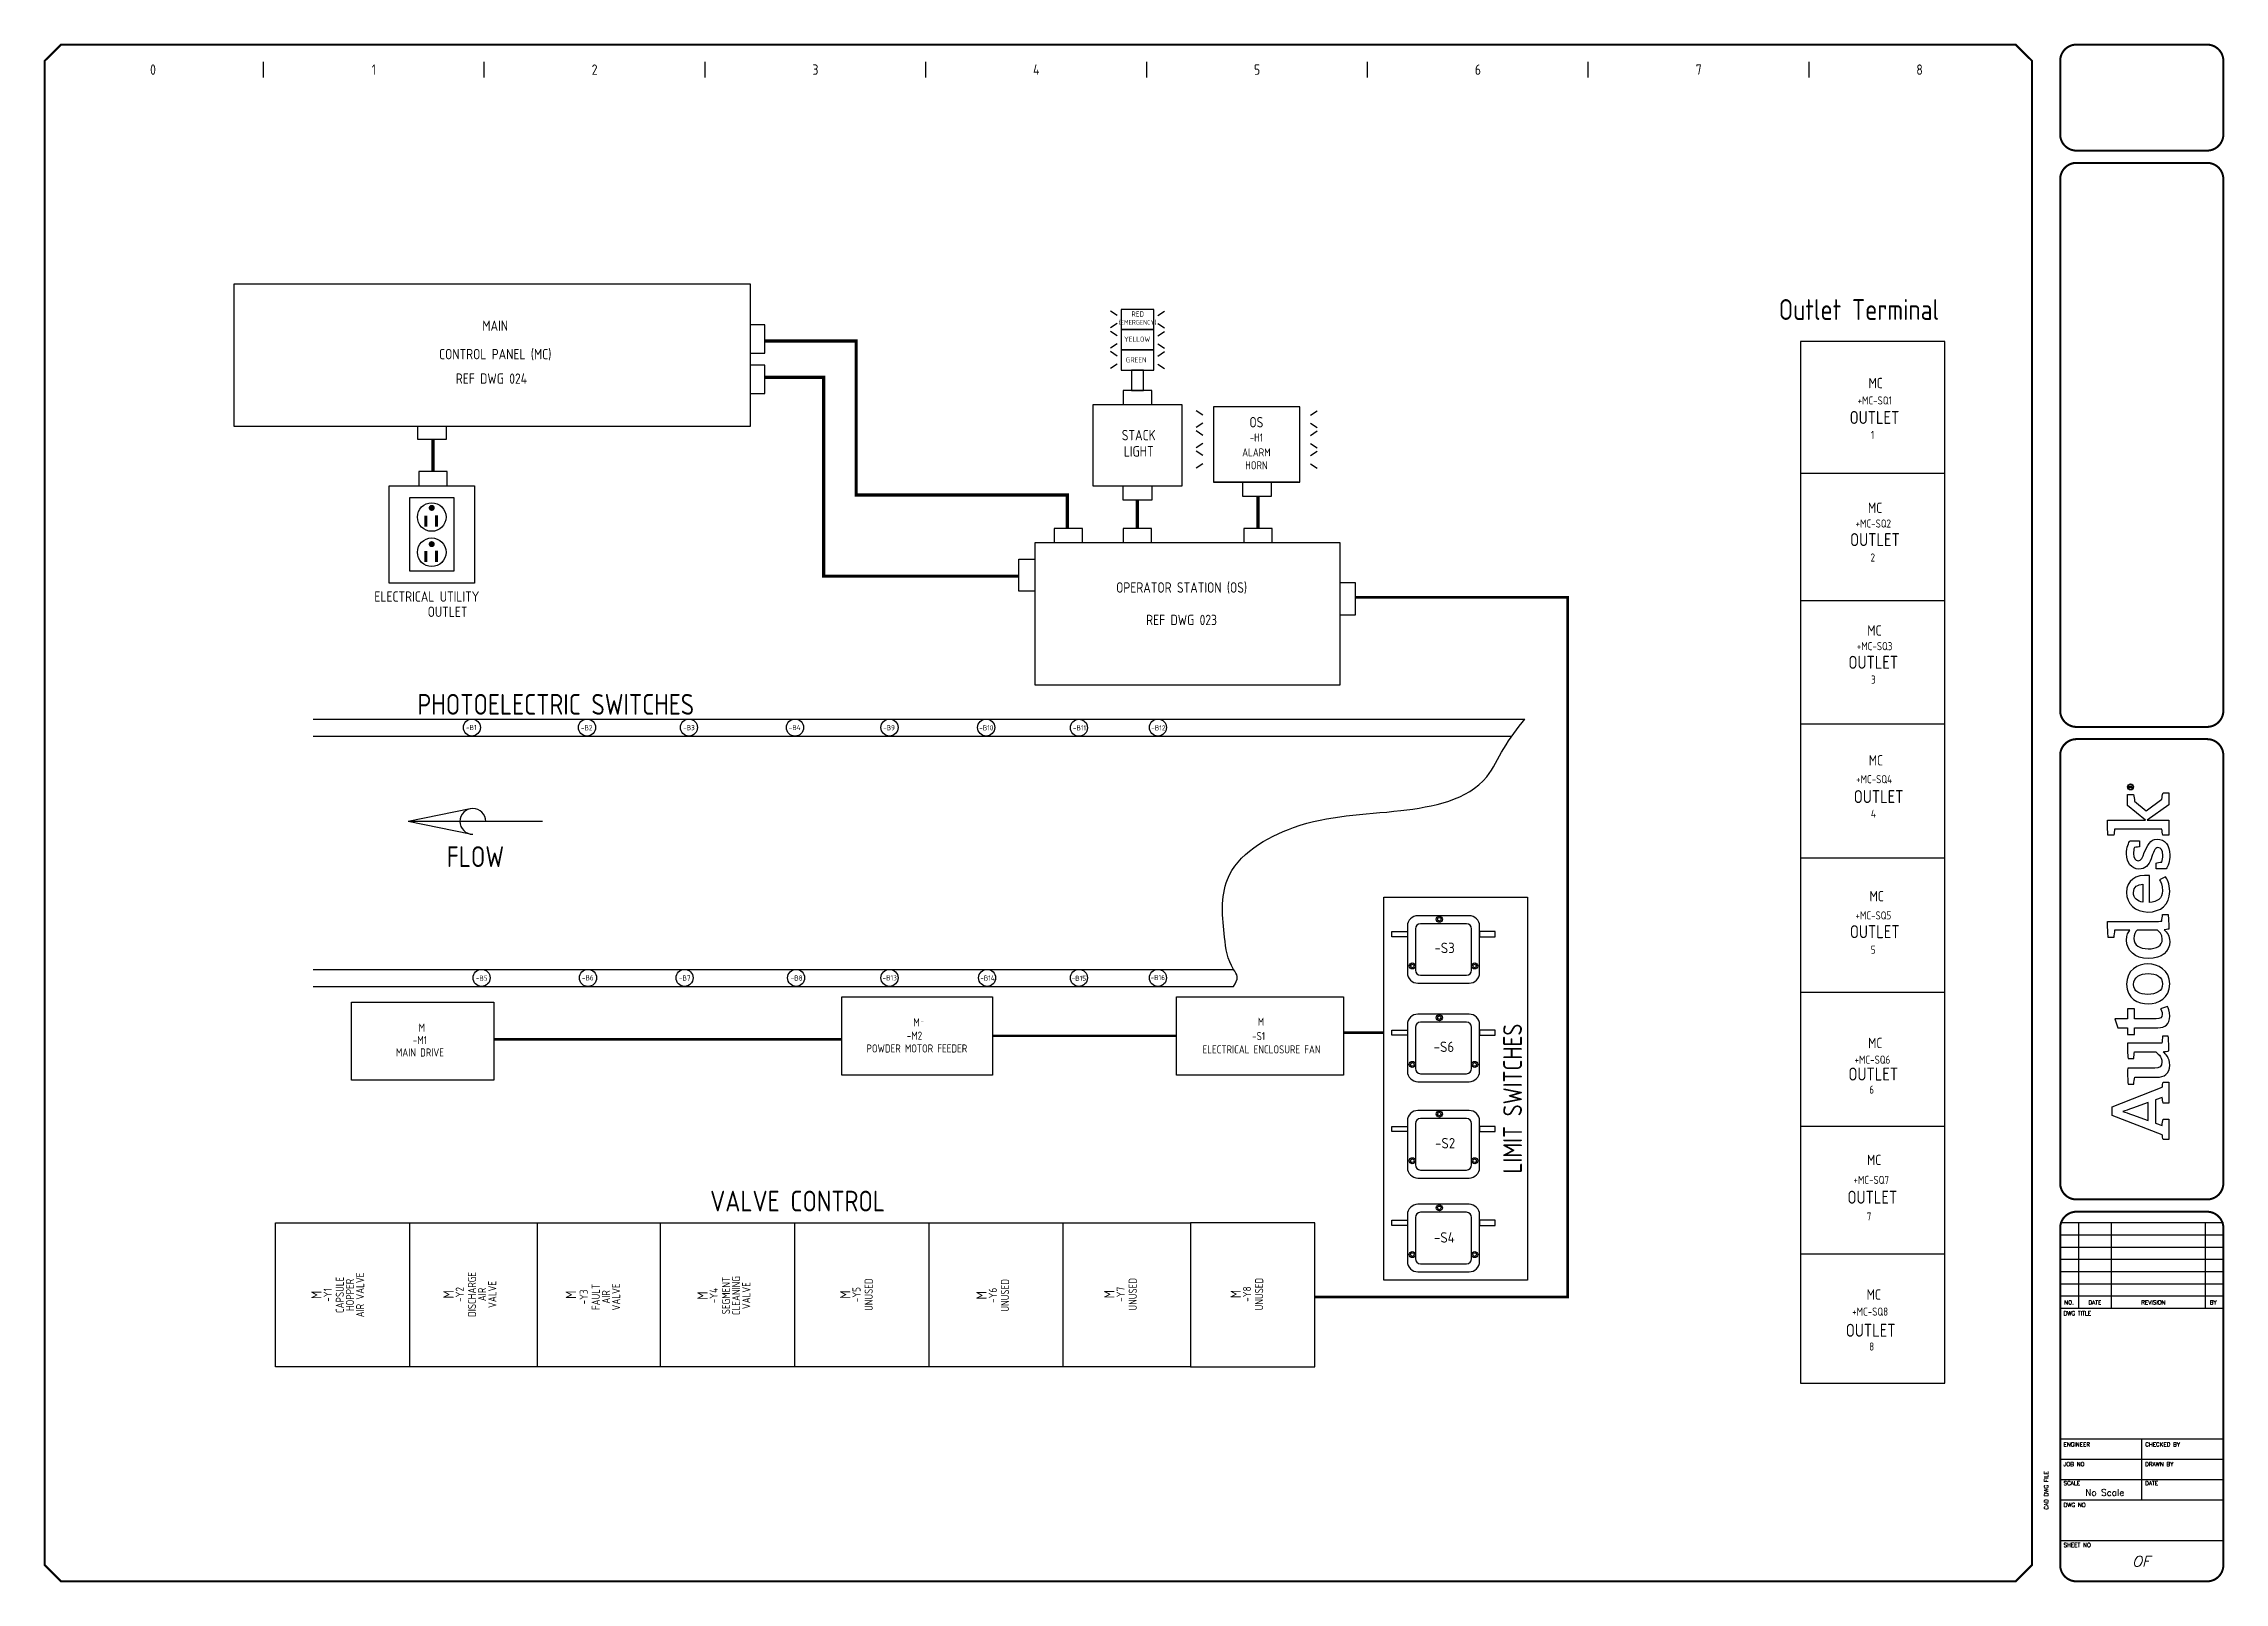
# Model space of a CAD drawing. Header units: millimetres. Extents: x 0 to 840, y 0 to 593.
import ezdxf
from ezdxf.enums import TextEntityAlignment as Align

# ---------------------------------------------------------------- set-up
doc = ezdxf.new("R2010")
doc.units = ezdxf.units.MM
doc.header["$LTSCALE"] = 10
doc.header["$MEASUREMENT"] = 0
for name, color, linetype in [('LAYER_1', 160, 'Continuous'), ('MISC', 7, 'Continuous'), ('PCAT', 9, 'Continuous'), ('PDESC', 142, 'Continuous'), ('PLOC', 8, 'Continuous'), ('PMFG', 9, 'Continuous'), ('PSYMS', 7, 'Continuous'), ('PTAG', 150, 'Continuous'), ('REFDWG', 6, 'Continuous'), ('SYMS', 7, 'Continuous'), ('TITLE', 7, 'Continuous')]:
    doc.layers.add(name, color=color, linetype=linetype)
doc.styles.add('ITALIC', font='ITALIC')
doc.styles.add('LEGACY', font='romans.shx')
doc.styles.add('SIMPLEX', font='simplex')
doc.styles.add('WD_IEC', font='isocp2.shx', dxfattribs={"width": 0.9, "height": 4})

msp = doc.modelspace()

# ---------------------------------------------------------------- texts
at = {"style": 'WD_IEC', "width": 0.9}
for s, p in [('Outlet Terminal', (668.29, 486.61)), ('VALVE CONTROL', (256.96, 143.25))]:
    msp.add_text(s, height=8, dxfattribs=at).set_placement(p)
for s, p in [('MAIN', (174.22, 484.39)), ('CONTROL PANEL (MC)', (174.22, 473.45)), ('OPERATOR STATION (OS)', (438.43, 383.57))]:
    msp.add_text(s, height=4, dxfattribs=at).set_placement(p, align=Align.MIDDLE)
for s, p in [('STACK', (421.92, 442.24)), ('LIGHT', (421.92, 435.99))]:
    msp.add_text(s, height=4, dxfattribs=at).set_placement(p, align=Align.MIDDLE_CENTER)
msp.add_text('FLOW', height=8, dxfattribs=at).set_placement((155.57, 279.9), align=Align.MIDDLE_LEFT)
at = {"layer": 'PSYMS', "style": 'WD_IEC', "width": 0.9}
msp.add_text('PHOTOELECTRIC SWITCHES', height=8, dxfattribs=at).set_placement((144.27, 334.56))
msp.add_text('LIMIT SWITCHES', height=7.2319, rotation=90, dxfattribs=at).set_placement((569.45, 157.87))

# ---------------------------------------------------------------- blocks, each defined once
blk = doc.blocks.new('wd_ptag')
at = {"style": 'WD_IEC', "width": 0.9, "flags": 1}
blk.add_attdef('P_ITEM', text='', height=0.125, dxfattribs=at).set_placement((0, 0.469), align=Align.CENTER)
at = {"style": 'WD_IEC'}
for tag, width, p in [('INST', 0.8, (0, 0.312)), ('P_TAG1', 0.9, (0, 0)), ('LOC', 0.8, (0, 0.156)), ('DESC2', 0.9, (0, -0.344)), ('DESC1', 0.9, (0, -0.188)), ('DESC3', 0.9, (0, -0.5)), ('MFG', 0.9, (0, -0.656)), ('CAT', 0.9, (0, -0.812))]:
    blk.add_attdef(tag, text='', height=0.125, dxfattribs=dict(at, width=width)).set_placement(p, align=Align.CENTER)
at = {"linetype": 'Continuous', "style": 'WD_IEC'}
for tag, flags, p in [('RATING10', 9, (0.344, -0.312)), ('RATING12', 9, (0.344, -0.327)), ('RATING11', 9, (0.344, -0.343)), ('RATING2', 9, (0.344, -0.187)), ('RATING4', 9, (0.344, -0.202)), ('RATING3', 9, (0.344, -0.218)), ('RATING8', 9, (0.344, -0.234)), ('RATING7', 9, (0.344, -0.249)), ('RATING6', 9, (0.344, -0.265)), ('RATING5', 9, (0.344, -0.281)), ('RATING9', 9, (0.344, -0.296)), ('RATING1', 9, (0.344, -0.171)), ('WDBLKNAM', 1, (0.359, -0.369)), ('ASSYCODE', 9, (0.016, -0.859))]:
    blk.add_attdef(tag, text='', height=0.01, dxfattribs=dict(at, flags=flags)).set_placement(p, align=Align.CENTER)
blk = doc.blocks.new('MMREFDWG')
at = {"style": 'LEGACY', "width": 0.9, "flags": 8}
blk.add_attdef('REF_DWG', (0, 0), '', height=0.1, dxfattribs=at)
blk = doc.blocks.new('PNL275B')
at = {"layer": 'PSYMS'}
blk.add_circle((0, -3.28), 3.28, dxfattribs=at)
at = {"style": 'WD_IEC', "width": 0.9, "flags": 8}
blk.add_attdef('P_TAG1', text='', height=0.125, dxfattribs=at).set_placement((0, 0), align=Align.MIDDLE_CENTER)
for tag, p in [('RATING2', (0, -0.44)), ('RATING1', (0, -0.28))]:
    blk.add_attdef(tag, text='', height=0.125, dxfattribs=at).set_placement(p, align=Align.CENTER)
blk = doc.blocks.new('PNL276B')
at = {"layer": 'PSYMS'}
blk.add_circle((0, -3.28), 3.28, dxfattribs=at)
at = {"style": 'WD_IEC', "width": 0.9, "flags": 8}
blk.add_attdef('P_TAG1', text='', height=0.125, dxfattribs=at).set_placement((0, 0), align=Align.MIDDLE_CENTER)
for tag, p in [('RATING2', (0, -0.44)), ('RATING1', (0, -0.28))]:
    blk.add_attdef(tag, text='', height=0.125, dxfattribs=at).set_placement(p, align=Align.CENTER)
blk = doc.blocks.new('PNL277B')
at = {"layer": 'PSYMS'}
blk.add_circle((-0.34, -3.28), 3.3, dxfattribs=at)
at = {"style": 'WD_IEC', "width": 0.9, "flags": 8}
blk.add_attdef('P_TAG1', text='', height=0.125, dxfattribs=at).set_placement((0, 0), align=Align.MIDDLE_CENTER)
for tag, p in [('RATING2', (0, -0.44)), ('RATING1', (0, -0.28))]:
    blk.add_attdef(tag, text='', height=0.125, dxfattribs=at).set_placement(p, align=Align.CENTER)
blk = doc.blocks.new('PNL278B')
at = {"layer": 'PSYMS'}
blk.add_circle((0.2, -3.28), 3.29, dxfattribs=at)
at = {"style": 'WD_IEC', "width": 0.9, "flags": 8}
blk.add_attdef('P_TAG1', text='', height=0.125, dxfattribs=at).set_placement((0, 0), align=Align.MIDDLE_CENTER)
for tag, p in [('RATING2', (0, -0.44)), ('RATING1', (0, -0.28))]:
    blk.add_attdef(tag, text='', height=0.125, dxfattribs=at).set_placement(p, align=Align.CENTER)
blk = doc.blocks.new('PNL279B')
at = {"layer": 'PSYMS'}
blk.add_circle((0.37, -3.28), 3.3, dxfattribs=at)
at = {"style": 'WD_IEC', "width": 0.9, "flags": 8}
blk.add_attdef('P_TAG1', text='', height=0.125, dxfattribs=at).set_placement((0, 0), align=Align.MIDDLE_CENTER)
for tag, p in [('RATING2', (0, -0.44)), ('RATING1', (0, -0.28))]:
    blk.add_attdef(tag, text='', height=0.125, dxfattribs=at).set_placement(p, align=Align.CENTER)
blk = doc.blocks.new('PNL27BB')
at = {"layer": 'PSYMS'}
blk.add_circle((0.15, -3.28), 3.28, dxfattribs=at)
at = {"style": 'WD_IEC', "width": 0.9, "flags": 8}
blk.add_attdef('P_TAG1', text='', height=0.125, dxfattribs=at).set_placement((0, 0), align=Align.MIDDLE_CENTER)
for tag, p in [('RATING2', (0, -0.44)), ('RATING1', (0, -0.28))]:
    blk.add_attdef(tag, text='', height=0.125, dxfattribs=at).set_placement(p, align=Align.CENTER)
blk = doc.blocks.new('CR115E7')
for p, q in [((5.47, 4.84), (0.53, 4.84)), ((-0.47, 3.84), (-0.47, -0.66)), ((0.3, 3.57), (0.3, -0.39)), ((5.2, 4.07), (0.8, 4.07)), ((5.7, -0.39), (5.7, 3.57)), ((6.47, -0.66), (6.47, 3.84)), ((0.53, -1.66), (5.47, -1.66)), ((0.8, -0.89), (5.2, -0.89))]:
    blk.add_line(p, q)
for points in [[(-0.47, 2.81), (-1.97, 2.81), (-1.97, 3.31), (-0.47, 3.31)], [(6.47, 2.81), (7.97, 2.81), (7.97, 3.31), (6.47, 3.31)]]:
    blk.add_lwpolyline(points, close=True)
for centre, radius in [((2.6, 4.5), 0.29), ((2.6, 4.5), 0.176), ((0, 0), 0.29), ((0, 0), 0.176), ((6, 0), 0.29), ((6, 0), 0.176)]:
    blk.add_circle(centre, radius)
for centre, radius, start, end in [((0.53, 3.84), 1, 90, 180), ((5.47, 3.84), 1, 0, 90), ((0.8, 3.57), 0.5, 90, 180), ((5.2, 3.57), 0.5, 0, 90), ((0.53, -0.66), 1, 180, 270), ((0.8, -0.39), 0.5, 180, 270), ((5.2, -0.39), 0.5, 270, 0), ((5.47, -0.66), 1, 270, 0)]:
    blk.add_arc(centre, radius, start, end)
blk = doc.blocks.new('PNL3329')
at = {"layer": 'PSYMS'}
blk.add_circle((0.08, -3.28), 3.28, dxfattribs=at)
at = {"style": 'WD_IEC', "width": 0.9, "flags": 8}
blk.add_attdef('P_TAG1', text='', height=0.125, dxfattribs=at).set_placement((0, 0), align=Align.MIDDLE_CENTER)
for tag, p in [('RATING2', (0, -0.44)), ('RATING1', (0, -0.28))]:
    blk.add_attdef(tag, text='', height=0.125, dxfattribs=at).set_placement(p, align=Align.CENTER)
blk = doc.blocks.new('PNL3339')
at = {"layer": 'PSYMS'}
blk.add_circle((-0.29, -3.28), 3.29, dxfattribs=at)
at = {"style": 'WD_IEC', "width": 0.9, "flags": 8}
blk.add_attdef('P_TAG1', text='', height=0.125, dxfattribs=at).set_placement((0, 0), align=Align.MIDDLE_CENTER)
for tag, p in [('RATING2', (0, -0.44)), ('RATING1', (0, -0.28))]:
    blk.add_attdef(tag, text='', height=0.125, dxfattribs=at).set_placement(p, align=Align.CENTER)
blk = doc.blocks.new('AI9-BLK2')
at = {"layer": 'LAYER_1', "color": 7}
blk.add_circle((0, 0), 2.03, dxfattribs=at)
blk.add_open_spline([(1.7, 0), (1.7, -1), (1, -1.8), (0, -1.8), (-1, -1.8), (-1.7, -1), (-1.7, 0), (-1.7, 1), (-1, 1.8), (0, 1.8), (1, 1.8), (1.7, 1), (1.7, 0)], degree=3, knots=[0, 0, 0, 0, 1, 1, 1, 2, 2, 2, 3, 3, 3, 4, 4, 4, 4], dxfattribs=at)
blk = doc.blocks.new('AI9-BLK1')
at = {"layer": 'LAYER_1', "color": 7}
for points, knots in [([(0.7, -1.1), (0.7, -1.1), (0.2, -0.4), (0.2, -0.4), (0.1, -0.2), (0, -0.2), (-0.1, -0.1), (0.3, 0), (0.5, 0.2), (0.5, 0.5), (0.5, 0.8), (0.3, 1.1), (-0.2, 1.1), (-0.2, 1.1), (-0.8, 1.1), (-0.8, 1.1), (-0.8, 1.1), (-0.8, -1.1), (-0.8, -1.1), (-0.8, -1.1), (-0.5, -1.1), (-0.5, -1.1), (-0.5, -1.1), (-0.5, -0.1), (-0.5, -0.1), (-0.4, -0.1), (-0.3, -0.2), (-0.2, -0.3), (-0.2, -0.3), (0.3, -1.1), (0.3, -1.1), (0.3, -1.1), (0.7, -1.1), (0.7, -1.1)], [0, 0, 0, 0, 1, 1, 1, 2, 2, 2, 3, 3, 3, 4, 4, 4, 5, 5, 5, 6, 6, 6, 7, 7, 7, 8, 8, 8, 9, 9, 9, 10, 10, 10, 11, 11, 11, 11]), ([(0.2, 0.5), (0.2, 0.2), (-0.1, 0.1), (-0.3, 0.1), (-0.3, 0.1), (-0.5, 0.1), (-0.5, 0.1), (-0.5, 0.1), (-0.5, 0.8), (-0.5, 0.8), (-0.5, 0.8), (-0.2, 0.8), (-0.2, 0.8), (0.1, 0.8), (0.2, 0.7), (0.2, 0.5)], [0, 0, 0, 0, 1, 1, 1, 2, 2, 2, 3, 3, 3, 4, 4, 4, 5, 5, 5, 5])]:
    blk.add_open_spline(points, degree=3, knots=knots, dxfattribs=at)
blk = doc.blocks.new('LOGO')
for points, knots in [([(35.2, 4.3), (35.2, 4.3), (22.1, 38.1), (22.1, 38.1), (22.1, 38.1), (16.1, 38.1), (16.1, 38.1), (16.1, 38.1), (3.2, 4.3), (3.2, 4.3), (2.2, 4.2), (0.9, 4), (0, 3.7), (0, 3.7), (0, 0), (0, 0), (0, 0), (13.7, 0), (13.7, 0), (13.7, 0), (13.7, 3.7), (13.7, 3.7), (12.4, 4), (10.9, 4.3), (9.5, 4.4), (9.5, 4.4), (11.1, 8.8), (11.1, 8.8), (11.1, 8.8), (26.8, 8.8), (26.8, 8.8), (26.8, 8.8), (28.4, 4.3), (28.4, 4.3), (27, 4.2), (25.8, 4), (24.5, 3.7), (24.5, 3.7), (24.5, 0), (24.5, 0), (24.5, 0), (38.7, 0), (38.7, 0), (38.7, 0), (38.7, 3.7), (38.7, 3.7), (37.9, 3.9), (36, 4.3), (35.2, 4.3)], [0, 0, 0, 0, 1, 1, 1, 2, 2, 2, 3, 3, 3, 4, 4, 4, 5, 5, 5, 6, 6, 6, 7, 7, 7, 8, 8, 8, 9, 9, 9, 10, 10, 10, 11, 11, 11, 12, 12, 12, 13, 13, 13, 14, 14, 14, 15, 15, 15, 16, 16, 16, 16]), ([(12.8, 13.8), (12.8, 13.8), (16.6, 24.3), (16.6, 24.3), (17.8, 27.5), (18.2, 28.8), (18.8, 30.9), (18.8, 30.9), (18.9, 30.9), (18.9, 30.9), (19.6, 28.9), (20, 27.5), (21.1, 24.3), (21.1, 24.3), (24.9, 13.8), (24.9, 13.8), (24.9, 13.8), (12.8, 13.8), (12.8, 13.8)], [0, 0, 0, 0, 1, 1, 1, 2, 2, 2, 3, 3, 3, 4, 4, 4, 5, 5, 5, 6, 6, 6, 6]), ([(70.8, 23.1), (70.8, 23.1), (70.8, 27.7), (70.8, 27.7), (70.8, 27.7), (75.3, 27.7), (75.3, 27.7), (75.3, 27.7), (75.3, 34.3), (75.3, 34.3), (75.3, 34.3), (81.3, 36.2), (81.3, 36.2), (81.3, 36.2), (81.3, 27.7), (81.3, 27.7), (81.3, 27.7), (88, 27.7), (88, 27.7), (88, 27.7), (88, 23.1), (88, 23.1), (88, 23.1), (81.3, 23.1), (81.3, 23.1), (81.3, 23.1), (81.3, 8.4), (81.3, 8.4), (81.3, 5.6), (82.1, 4.3), (84.3, 4.3), (86, 4.3), (87.5, 5.1), (88, 5.5), (88, 5.5), (89.7, 0.9), (89.7, 0.9), (88.7, 0.3), (86.5, -0.7), (83.2, -0.7), (77.6, -0.7), (75.3, 2.4), (75.3, 7.4), (75.3, 7.4), (75.3, 23.1), (75.3, 23.1), (75.3, 23.1), (70.8, 23.1), (70.8, 23.1)], [0, 0, 0, 0, 1, 1, 1, 2, 2, 2, 3, 3, 3, 4, 4, 4, 5, 5, 5, 6, 6, 6, 7, 7, 7, 8, 8, 8, 9, 9, 9, 10, 10, 10, 11, 11, 11, 12, 12, 12, 13, 13, 13, 14, 14, 14, 15, 15, 15, 16, 16, 16, 16]), ([(147.1, 4.7), (147.1, 5.4), (147, 6.1), (147, 6.9), (147, 6.9), (147, 41.1), (147, 41.1), (143.4, 41.2), (139.3, 41), (136.1, 40.7), (136.1, 40.7), (136.1, 37), (136.1, 37), (137.7, 36.8), (139.6, 36.6), (141, 36.4), (141, 36.4), (141, 36.4), (141, 36.4), (141, 36.4), (141, 26.2), (141, 26.2), (140, 27.1), (138, 28.4), (134.3, 28.4), (127.3, 28.4), (122, 22.6), (122, 13.8), (122, 4.5), (126.6, -0.7), (133.4, -0.7), (137.1, -0.7), (139.6, 1.1), (141.3, 3.1), (141.3, 2.1), (141.6, 0.6), (141.8, 0), (145.2, -0.2), (148.7, 0.1), (151.7, 0.4), (151.7, 0.4), (151.7, 4.1), (151.7, 4.1), (150.2, 4.2), (148.4, 4.5), (147.1, 4.7)], [0, 0, 0, 0, 1, 1, 1, 2, 2, 2, 3, 3, 3, 4, 4, 4, 5, 5, 5, 6, 6, 6, 7, 7, 7, 8, 8, 8, 9, 9, 9, 10, 10, 10, 11, 11, 11, 12, 12, 12, 13, 13, 13, 14, 14, 14, 15, 15, 15, 15]), ([(229.4, 4.6), (229.4, 4.6), (221.5, 15.2), (221.5, 15.2), (221.5, 15.2), (228, 23), (228, 23), (229.4, 23.1), (231.3, 23.3), (232.4, 23.6), (232.4, 23.6), (232.4, 27.7), (232.4, 27.7), (232.4, 27.7), (225, 27.7), (225, 27.7), (225, 27.7), (215.2, 15.6), (215.2, 15.6), (215.2, 15.6), (215.2, 41.2), (215.2, 41.2), (211.8, 41.3), (208.2, 41.2), (205.1, 40.9), (205.1, 40.9), (205.1, 36.9), (205.1, 36.9), (206.5, 36.8), (208, 36.6), (209.1, 36.5), (209.1, 36.5), (209.1, 4.5), (209.1, 4.5), (207.8, 4.4), (206.3, 4.2), (205.1, 4), (205.1, 4), (205.1, 0), (205.1, 0), (205.1, 0), (215.2, 0), (215.2, 0), (215.2, 0), (215.2, 14.5), (215.2, 14.5), (215.2, 14.5), (225.6, 0), (225.6, 0), (225.6, 0), (233.7, 0), (233.7, 0), (233.7, 0), (233.7, 3.8), (233.7, 3.8), (232.2, 4.2), (230.6, 4.4), (229.4, 4.6)], [0, 0, 0, 0, 1, 1, 1, 2, 2, 2, 3, 3, 3, 4, 4, 4, 5, 5, 5, 6, 6, 6, 7, 7, 7, 8, 8, 8, 9, 9, 9, 10, 10, 10, 11, 11, 11, 12, 12, 12, 13, 13, 13, 14, 14, 14, 15, 15, 15, 16, 16, 16, 17, 17, 17, 18, 18, 18, 19, 19, 19, 19]), ([(59.7, -0.1), (59.5, 0.6), (59.2, 2.6), (59.1, 3.8), (57.8, 2), (54.9, -0.7), (50.2, -0.7), (44.2, -0.7), (42, 3.1), (42, 8.1), (42, 8.1), (42, 22.9), (42, 22.9), (40.6, 23.2), (38.8, 23.4), (37.3, 23.5), (37.3, 23.5), (37.3, 27.3), (37.3, 27.3), (40.3, 27.6), (44.4, 27.8), (48, 27.6), (48, 27.6), (48, 9.3), (48, 9.3), (48, 6.2), (49.1, 4.5), (52.3, 4.5), (55.8, 4.5), (58.4, 7.9), (59, 8.6), (59, 8.6), (59, 23), (59, 23), (57.8, 23.2), (56, 23.4), (54.6, 23.5), (54.6, 23.5), (54.6, 27.3), (54.6, 27.3), (57.6, 27.7), (61.5, 27.8), (65, 27.7), (65, 27.7), (65, 4.6), (65, 4.6), (66.3, 4.4), (68.1, 4.2), (69.6, 4.1), (69.6, 4.1), (69.6, 0.3), (69.6, 0.3), (66.7, 0), (63, -0.2), (59.7, -0.1)], [0, 0, 0, 0, 1, 1, 1, 2, 2, 2, 3, 3, 3, 4, 4, 4, 5, 5, 5, 6, 6, 6, 7, 7, 7, 8, 8, 8, 9, 9, 9, 10, 10, 10, 11, 11, 11, 12, 12, 12, 13, 13, 13, 14, 14, 14, 15, 15, 15, 16, 16, 16, 17, 17, 17, 18, 18, 18, 18]), ([(104.8, -0.7), (95.2, -0.7), (91.4, 7), (91.4, 13.8), (91.4, 20.6), (95.1, 28.4), (104.6, 28.4), (114.1, 28.4), (118.3, 20.8), (118.3, 14), (118.3, 7.2), (114.2, -0.7), (104.8, -0.7)], [0, 0, 0, 0, 1, 1, 1, 2, 2, 2, 3, 3, 3, 4, 4, 4, 4]), ([(104.5, 23.6), (99.6, 23.6), (97.8, 19.5), (97.8, 14), (97.8, 8.5), (99.9, 4.1), (104.8, 4.1), (109.8, 4.1), (111.8, 8.2), (111.8, 13.8), (111.8, 19.3), (109.5, 23.6), (104.5, 23.6)], [0, 0, 0, 0, 1, 1, 1, 2, 2, 2, 3, 3, 3, 4, 4, 4, 4]), ([(141, 7.6), (140.3, 6.7), (138.2, 4.3), (135, 4.3), (130.5, 4.3), (128.5, 8.1), (128.5, 13.8), (128.5, 19.6), (130.9, 23.5), (135.4, 23.5), (138.3, 23.5), (139.9, 22.3), (141, 21.3), (141, 21.3), (141, 7.6), (141, 7.6)], [0, 0, 0, 0, 1, 1, 1, 2, 2, 2, 3, 3, 3, 4, 4, 4, 5, 5, 5, 5]), ([(167.6, 4.1), (171.4, 4.1), (173.8, 5.5), (175, 6.2), (175, 6.2), (177.1, 2.1), (177.1, 2.1), (175.5, 1.1), (172.6, -0.7), (167.2, -0.7), (158.2, -0.7), (153.3, 5.5), (153.3, 14), (153.3, 22.5), (158.9, 28.4), (166.4, 28.4), (174.6, 28.4), (178.7, 22.5), (177.9, 12.9), (177.9, 12.9), (159.8, 12.9), (159.8, 12.9), (160, 7.9), (162.3, 4.1), (167.6, 4.1)], [0, 0, 0, 0, 1, 1, 1, 2, 2, 2, 3, 3, 3, 4, 4, 4, 5, 5, 5, 6, 6, 6, 7, 7, 7, 8, 8, 8, 8]), ([(172, 17.3), (171.9, 20.8), (170.4, 23.7), (166.3, 23.7), (162.6, 23.7), (160.6, 21.2), (159.9, 17.3), (159.9, 17.3), (172, 17.3), (172, 17.3)], [0, 0, 0, 0, 1, 1, 1, 2, 2, 2, 3, 3, 3, 3]), ([(193.3, 16.4), (190.2, 17.6), (187.8, 18.3), (187.8, 20.5), (187.8, 22.6), (189.9, 23.7), (192.6, 23.7), (194.1, 23.7), (195.6, 23.5), (196.8, 23.1), (196.9, 21.9), (197.1, 20.1), (197.3, 19.6), (197.3, 19.6), (201.3, 19.6), (201.3, 19.6), (201.3, 19.6), (201.3, 26.1), (201.3, 26.1), (200.2, 26.8), (197.1, 28.4), (192.4, 28.4), (186.5, 28.4), (182.2, 25), (182.2, 20.1), (182.2, 15.7), (184.9, 13.4), (189.1, 11.9), (193.4, 10.4), (196.7, 9.3), (196.7, 7.2), (196.7, 5.1), (195, 3.9), (191.4, 3.9), (189.9, 3.9), (188.1, 4.1), (187, 4.6), (186.9, 5.9), (186.6, 7.8), (186.3, 8.4), (186.3, 8.4), (182.3, 8.4), (182.3, 8.4), (182.3, 8.4), (182.3, 1.6), (182.3, 1.6), (182.3, 1.6), (182.3, 1.6), (182.3, 1.6), (184.1, 0.5), (187.5, -0.8), (191.8, -0.8), (198.3, -0.8), (202.4, 2.6), (202.4, 7.8), (202.4, 12.5), (197.8, 14.6), (193.3, 16.4)], [0, 0, 0, 0, 1, 1, 1, 2, 2, 2, 3, 3, 3, 4, 4, 4, 5, 5, 5, 6, 6, 6, 7, 7, 7, 8, 8, 8, 9, 9, 9, 10, 10, 10, 11, 11, 11, 12, 12, 12, 13, 13, 13, 14, 14, 14, 15, 15, 15, 16, 16, 16, 17, 17, 17, 18, 18, 18, 19, 19, 19, 19])]:
    blk.add_open_spline(points, degree=3, knots=knots)
for name, p in [('AI9-BLK2', (237.6, 25.7)), ('AI9-BLK1', (237.8, 25.7))]:
    blk.add_blockref(name, p)
blk = doc.blocks.new('acade_title')
at = {"layer": 'SYMS'}
for p, q in [((85, 580), (85, 586)), ((170, 580), (170, 586)), ((255, 580), (255, 586)), ((340, 580), (340, 586)), ((425, 580), (425, 586)), ((510, 580), (510, 586)), ((595, 580), (595, 586)), ((680, 580), (680, 586))]:
    blk.add_line(p, q, dxfattribs=at)
at = {"layer": 'TITLE'}
for p, q in [((765.79, 586.36), (765.79, 551.29)), ((776.63, 138.97), (839.44, 138.97)), ((783.7, 138.97), (783.7, 106)), ((796.26, 138.97), (796.26, 106)), ((832.38, 138.97), (832.38, 106)), ((776.63, 134.26), (839.44, 134.26)), ((776.63, 129.55), (839.44, 129.55)), ((776.63, 124.84), (839.44, 124.84)), ((776.63, 120.13), (839.44, 120.13)), ((776.63, 115.42), (839.44, 115.42)), ((776.63, 110.71), (839.44, 110.71)), ((776.63, 106), (839.44, 106)), ((765.79, 7.07), (765.79, 55.62)), ((776.63, 55.75), (839.44, 55.75)), ((808.04, 32.19), (808.04, 55.75)), ((776.63, 47.89), (839.44, 47.89)), ((776.63, 40.04), (839.44, 40.04)), ((776.63, 32.19), (839.44, 32.19)), ((776.63, 16.49), (839.44, 16.49))]:
    blk.add_line(p, q, dxfattribs=at)
at = {"layer": 'TITLE', "const_width": 0.784}
blk.add_lwpolyline([(765.79, 7.07), (765.79, 586.36), (759.5, 592.64), (7.07, 592.64), (0.79, 586.36), (0.79, 7.07), (7.07, 0.79), (759.5, 0.79)], close=True, dxfattribs=at)
for points in [[(782.91, 592.64, 0.414214), (776.63, 586.36, 0.414214)], [(839.44, 586.36, 0.414214), (833.16, 592.64, 0.414214)], [(776.63, 558.09, 0.414214), (782.91, 551.81, 0.414214)], [(833.16, 551.81, 0.414214), (839.44, 558.09, 0.414214)], [(782.91, 547.1, 0.414214), (776.63, 540.82, 0.414214)], [(839.44, 540.82, 0.414214), (833.16, 547.1, 0.414214)], [(776.63, 336.15, 0.414214), (782.91, 329.87, 0.414214)], [(833.16, 329.87, 0.414214), (839.44, 336.15, 0.414214)], [(782.91, 325.16, 0.414214), (776.63, 318.88, 0.414214)], [(839.44, 318.88, 0.414214), (833.16, 325.16, 0.414214)], [(776.63, 154.15, 0.414214), (782.91, 147.87, 0.414214)], [(833.16, 147.87, 0.414214), (839.44, 154.15, 0.414214)], [(782.91, 143.16, 0.414214), (776.63, 136.88, 0.414214)], [(839.44, 136.88, 0.414214), (833.16, 143.16, 0.414214)], [(776.63, 7.07, 0.414214), (782.91, 0.79, 0.414214)], [(833.16, 0.79, 0.414214), (839.44, 7.07, 0.414214)]]:
    blk.add_lwpolyline(points, format="xyb", dxfattribs=at)
for points in [[(833.16, 592.64), (782.91, 592.64)], [(776.63, 586.36), (776.63, 558.09)], [(839.44, 586.36), (839.44, 558.09)], [(833.16, 551.81), (782.91, 551.81)], [(833.16, 547.1), (782.91, 547.1)], [(776.63, 540.82), (776.63, 336.15)], [(839.44, 540.82), (839.44, 336.15)], [(782.91, 329.87), (833.16, 329.87)], [(782.91, 325.16), (833.16, 325.16)], [(782.91, 147.87), (833.16, 147.87)], [(782.91, 143.16), (833.16, 143.16)], [(776.63, 136.88), (776.63, 7.07)], [(839.44, 136.88), (839.44, 7.07)], [(782.91, 0.79), (833.16, 0.79)]]:
    blk.add_lwpolyline(points, dxfattribs=at)
at = {"layer": 'TITLE', "color": 7, "const_width": 0.784}
for points in [[(776.63, 318.88), (776.63, 154.15)], [(839.44, 318.88), (839.44, 154.15)]]:
    blk.add_lwpolyline(points, dxfattribs=at)
at = {"xscale": 0.571500000000015, "yscale": 0.571500000000015, "zscale": 0.571500000000015, "rotation": 90}
blk.add_blockref('LOGO', (818.39, 170.97), dxfattribs=at)
at = {"layer": 'SYMS', "style": 'WD_IEC', "width": 0.9}
for s, p in [('0', (42.5, 581)), ('1', (127.5, 581)), ('2', (212.5, 581)), ('3', (297.5, 581)), ('4', (382.5, 581)), ('5', (467.5, 581)), ('6', (552.5, 581)), ('7', (637.5, 581)), ('8', (722.5, 581))]:
    blk.add_text(s, height=4, dxfattribs=at).set_placement(p, align=Align.CENTER)
at = {"layer": 'TITLE', "color": 1, "style": 'SIMPLEX'}
for s, p in [('DWG TITLE', (777.94, 103.25)), ('ENGINEER', (777.94, 52.74)), ('CHECKED BY', (809.35, 52.74)), ('JOB NO', (777.94, 45.15)), ('DRAWN BY', (809.35, 45.15)), ('SCALE', (777.94, 37.82)), ('DATE', (809.35, 37.82)), ('DWG NO', (777.94, 29.44)), ('SHEET NO', (777.94, 14))]:
    blk.add_text(s, height=1.57, dxfattribs=at).set_placement(p)
at = {"layer": 'TITLE', "color": 1}
for s, height, style, p in [('NO.', 1.57, 'SIMPLEX', (780.03, 108.22)), ('DATE', 1.57, 'SIMPLEX', (789.98, 108.22)), ('REVISION', 1.57, 'SIMPLEX', (812.49, 108.22)), ('BY', 1.57, 'SIMPLEX', (835.52, 108.22)), ('OF', 4, 'ITALIC', (807.77, 8.51))]:
    blk.add_text(s, height=height, dxfattribs=dict(at, style=style)).set_placement(p, align=Align.MIDDLE)
at = {"layer": 'TITLE', "color": 1, "style": 'SIMPLEX'}
blk.add_text('CAD DWG FILE', height=1.5703, rotation=90, dxfattribs=at).set_placement((772.05, 28.4))
at = {"layer": 'TITLE', "color": 1, "style": 'ITALIC'}
for tag, height, p in [('TITLE#1', 3, (806.47, 85.58)), ('TITLE#2', 3, (806.47, 80.5)), ('TITLE#3', 3, (806.47, 75.41)), ('TITLE#4', 3, (806.47, 70.33)), ('DWG#', 4, (806.47, 20.76))]:
    blk.add_attdef(tag, text='', height=height, dxfattribs=at).set_placement(p, align=Align.CENTER)
at = {"layer": 'TITLE', "color": 1, "style": 'SIMPLEX'}
blk.add_attdef('CAD#', (772.63, 49.19), '', height=2.5, rotation=90, dxfattribs=at)
at = {"layer": 'TITLE', "color": 1}
for tag, p, height, style in [('ENGINEER', (783.37, 49.19), 2.5, 'ITALIC'), ('CHKDBY', (813.2, 49.2), 2.5, 'ITALIC'), ('JOB#', (789.06, 41.3), 2.5, 'SIMPLEX'), ('DRAWNBY', (814.95, 41.3), 2.5, 'ITALIC'), ('SCALE', (786.29, 33.76), 2.5, 'SIMPLEX'), ('DATE', (812.8, 33.76), 2.5, 'SIMPLEX'), ('SHTS', (815.9, 6.29), 4, 'ITALIC')]:
    blk.add_attdef(tag, p, '', height=height, dxfattribs=dict(at, style=style))
at = {"layer": 'TITLE', "color": 1, "style": 'ITALIC'}
blk.add_attdef('SH#', text='', height=4, dxfattribs=at).set_placement((799.54, 6.29), align=Align.RIGHT)
at = {"layer": 'TITLE', "color": 7, "flags": 9}
blk.add_attdef('WD_TB', (782.91, 0.79), '', height=3.14, dxfattribs=at)

# ---------------------------------------------------------------- linework, layer by layer
for p, q in [((413.64, 488.33), (411.01, 490.02)), ((429.26, 488.33), (431.89, 490.02)), ((278.01, 484.78), (272.54, 484.78)), ((278.01, 473.84), (278.01, 484.78)), ((413.64, 485.2), (411.01, 483.51)), ((413.64, 480.52), (411.01, 482.21)), ((429.26, 485.2), (431.89, 483.51)), ((429.26, 480.52), (431.89, 482.21)), ((272.54, 473.84), (278.01, 473.84)), ((413.64, 477.39), (411.01, 475.7)), ((413.64, 472.7), (411.01, 474.39)), ((429.26, 477.39), (431.89, 475.7)), ((429.26, 472.7), (431.89, 474.39)), ((278.01, 469.16), (272.54, 469.16)), ((278.01, 458.22), (278.01, 469.16)), ((413.64, 469.58), (411.01, 467.89)), ((429.26, 469.58), (431.89, 467.89)), ((272.54, 458.22), (278.01, 458.22)), ((415.98, 459.42), (415.98, 453.95)), ((426.92, 459.42), (415.98, 459.42)), ((426.92, 453.95), (426.92, 459.42)), ((144.41, 440.55), (144.41, 445.72)), ((155.35, 445.72), (155.35, 440.55)), ((446.64, 449.97), (444.01, 451.66)), ((446.64, 446.85), (444.01, 445.16)), ((488.01, 449.97), (490.64, 451.66)), ((488.01, 446.85), (490.64, 445.16)), ((155.35, 440.55), (144.41, 440.55)), ((446.64, 442.16), (444.01, 443.85)), ((446.64, 439.03), (444.01, 437.34)), ((488.01, 442.16), (490.64, 443.85)), ((488.01, 439.03), (490.64, 437.34)), ((155.74, 428.2), (144.8, 428.2)), ((144.8, 428.2), (144.8, 422.73)), ((155.74, 422.73), (155.74, 428.2)), ((446.64, 434.35), (444.01, 436.04)), ((446.64, 431.22), (444.01, 429.53)), ((488.01, 434.35), (490.64, 436.04)), ((488.01, 431.22), (490.64, 429.53)), ((133.39, 422.73), (166.2, 422.73)), ((133.39, 385.23), (133.39, 422.73)), ((166.2, 422.73), (166.2, 385.23)), ((415.98, 417.23), (415.98, 422.7)), ((426.92, 422.7), (426.92, 417.23)), ((483.48, 424.09), (450.67, 424.09)), ((462, 418.62), (462, 424.09)), ((472.93, 424.09), (472.93, 418.62)), ((732.18, 427.51), (676.61, 427.51)), ((426.92, 417.23), (415.98, 417.23)), ((472.93, 418.62), (462, 418.62)), ((400.26, 406.27), (389.32, 406.27)), ((389.32, 406.27), (389.32, 400.8)), ((400.26, 400.8), (400.26, 406.27)), ((426.82, 406.27), (415.89, 406.27)), ((415.89, 406.27), (415.89, 400.8)), ((426.82, 400.8), (426.82, 406.27)), ((473.32, 406.27), (462.39, 406.27)), ((462.39, 406.27), (462.39, 400.8)), ((473.32, 400.8), (473.32, 406.27)), ((375.79, 382.14), (375.79, 394.48)), ((375.79, 394.48), (381.97, 394.48)), ((166.2, 385.23), (133.39, 385.23)), ((381.76, 382.14), (375.79, 382.14)), ((505.33, 385.34), (499.5, 385.34)), ((505.33, 373.01), (505.33, 385.34)), ((732.18, 378.38), (676.61, 378.38)), ((499.5, 373.01), (505.33, 373.01)), ((104.16, 332.9), (570.55, 332.89)), ((732.18, 330.94), (676.61, 330.94)), ((104.16, 326.33), (565.57, 326.33)), ((164.61, 298.35), (140.7, 293.48)), ((170.59, 293.48), (140.7, 293.48)), ((164.61, 288.6), (140.7, 293.48)), ((164.61, 288.6), (140.7, 293.48)), ((192.46, 293.48), (142.49, 293.48)), ((732.18, 279.27), (676.61, 279.27)), ((104.16, 236.48), (458.44, 236.48)), ((104.16, 229.92), (458.44, 229.92)), ((732.18, 227.6), (676.61, 227.6)), ((732.18, 175.92), (676.61, 175.92)), ((141.19, 138.82), (141.19, 83.47)), ((190.32, 138.82), (190.32, 83.47)), ((237.76, 138.82), (237.76, 83.47)), ((289.43, 138.82), (289.43, 83.47)), ((341.1, 138.82), (341.1, 83.47)), ((392.78, 138.82), (392.78, 83.47)), ((441.91, 138.82), (441.91, 83.47)), ((489.71, 138.82), (441.91, 138.82)), ((489.71, 83.47), (489.71, 138.82)), ((732.18, 126.79), (676.61, 126.79)), ((441.91, 83.47), (489.71, 83.47))]:
    msp.add_line(p, q)
for points in [[(73.6, 500.41), (73.6, 445.72), (272.54, 445.72), (272.54, 500.41)], [(415.2, 490.67), (415.2, 482.86), (427.7, 482.86), (427.7, 490.67)], [(415.2, 482.86), (415.2, 475.05), (427.7, 475.05), (427.7, 482.86)], [(415.2, 475.05), (415.2, 467.23), (427.7, 467.23), (427.7, 475.05)], [(676.61, 478.24), (676.61, 77.07), (732.18, 77.07), (732.18, 478.24)], [(419.11, 467.23), (419.11, 459.42), (423.79, 459.42), (423.79, 467.23)], [(404.26, 453.95), (404.26, 422.7), (438.64, 422.7), (438.64, 453.95)], [(450.67, 424.09), (483.99, 424.09), (483.99, 453.1), (450.67, 453.1)], [(141.2, 418.04), (141.2, 389.92), (158.39, 389.92), (158.39, 418.04)], [(381.92, 400.8), (381.92, 346.11), (499.5, 346.11), (499.5, 400.8)], [(516.28, 264.25), (571.6, 264.25), (571.6, 116.78), (516.28, 116.78)], [(118.96, 223.9), (173.7, 223.9), (173.7, 193.77), (118.96, 193.77)], [(307.61, 225.87), (365.64, 225.87), (365.64, 195.74), (307.61, 195.74)], [(436.53, 225.87), (500.78, 225.87), (500.78, 195.74), (436.53, 195.74)]]:
    msp.add_lwpolyline(points, close=True)
for points, const_width in [([(313.17, 441.61), (313.17, 478.53), (278.01, 478.53)], 1.25), ([(278.01, 464.47), (300.67, 464.47), (300.67, 441.61)], 1.25), ([(150.27, 428.2), (150.27, 440.55)], 1.25), ([(300.67, 441.61), (300.67, 387.91), (360.03, 387.91)], 1.25), ([(313.17, 441.61), (313.17, 419.16), (360.03, 419.16)], 1.25), ([(394.42, 406.27), (394.42, 419.16), (360.03, 419.16)], 1.25), ([(147.53, 411.26), (147.53, 407.03)], 1.25), ([(151.63, 411.41), (151.63, 407.03)], 1.25), ([(421.35, 406.27), (421.35, 417.23)], 1.25), ([(467.86, 406.27), (467.86, 418.62)], 1.25), ([(147.53, 397.56), (147.53, 393.32)], 1.25), ([(151.63, 397.7), (151.63, 393.32)], 1.25), ([(360.03, 387.91), (375.79, 387.91)], 1.25), ([(505.33, 379.81), (587.01, 379.81), (587.01, 110.32), (489.71, 110.32)], 1), ([(220.81, 209.52), (173.7, 209.52)], 1)]:
    msp.add_lwpolyline(points, dxfattribs=dict(const_width=const_width))
at = {"const_width": 1.16}
for points in [[(149.21, 414.23, 1), (150.37, 414.23, 1)], [(149.21, 400.25, 1), (150.37, 400.25, 1)]]:
    msp.add_lwpolyline(points, format="xyb", close=True, dxfattribs=at)
at = {"color": 4, "const_width": 1}
for points in [[(307.63, 209.52), (220.81, 209.52)], [(436.53, 210.88), (365.6, 210.88)], [(516.28, 212.08), (501.07, 212.08)]]:
    msp.add_lwpolyline(points, dxfattribs=at)
msp.add_lwpolyline([(441.91, 83.47), (89.68, 83.47), (89.68, 138.82), (441.91, 138.82)])
for centre in [(149.79, 410.7), (149.79, 397.14)]:
    msp.add_circle(centre, 5.51)
msp.add_arc((165.61, 293.48), 4.98, 0.0001, 270)
msp.add_arc((165.61, 293.48), 4.98, 0.0001, 270)
msp.add_spline([(458.44, 229.92), (459.85, 233.68), (458.44, 236.48), (454.96, 248.86), (456.05, 271.09), (481.55, 291.15), (522.8, 297.65), (555.9, 310.67), (562.41, 321.51), (570.55, 332.89)], degree=3)

# ---------------------------------------------------------------- block references
ref = msp.add_blockref('acade_title', (0, 0))
ref.add_attrib('SCALE', 'No Scale', (786.29, 33.76), dxfattribs={"layer": 'MISC', "color": 1, "height": 2.5, "style": 'SIMPLEX'})
at = {"layer": 'PSYMS'}
ref = msp.add_blockref('wd_ptag', (421.53, 489.77), dxfattribs=dict(at, xscale=10, yscale=10, zscale=10))
ref.add_attrib('DESC1', 'RED', dxfattribs={"layer": 'PDESC', "height": 2, "style": 'WD_IEC', "width": 0.9}).set_placement((421.53, 487.89), align=Align.CENTER)
ref.add_attrib('DESC3', '(EMERGENCY)', dxfattribs={"layer": 'PDESC', "height": 1.8, "style": 'WD_IEC', "width": 0.9}).set_placement((421.53, 484.77), align=Align.CENTER)
at = {"layer": 'PSYMS', "color": 3}
ref = msp.add_blockref('wd_ptag', (421.33, 480.07), dxfattribs=dict(at, xscale=10, yscale=10, zscale=10))
ref.add_attrib('DESC1', 'YELLOW', dxfattribs={"layer": 'PDESC', "color": 2, "height": 2, "style": 'WD_IEC', "width": 0.9}).set_placement((421.33, 478.19), align=Align.CENTER)
ref = msp.add_blockref('wd_ptag', (421.6, 472.58), dxfattribs=dict(at, xscale=12.5, yscale=12.5, zscale=12.5))
ref.add_attrib('DESC1', 'GREEN ', dxfattribs={"layer": 'PDESC', "color": 3, "height": 2, "style": 'WD_IEC', "width": 0.9}).set_placement((421.6, 470.24), align=Align.CENTER)
at = {"layer": 'PSYMS'}
ref = msp.add_blockref('wd_ptag', (702.99, 454.13), dxfattribs=dict(at, xscale=25, yscale=25, zscale=25))
ref.add_attrib('P_TAG1', '+MC-SQ1', dxfattribs={"layer": 'PTAG', "height": 3.125, "style": 'WD_IEC', "width": 0.9}).set_placement((705.23, 454.03), align=Align.CENTER)
ref.add_attrib('DESC1', 'OUTLET', dxfattribs={"layer": 'PDESC', "height": 5, "style": 'WD_IEC', "width": 0.9}).set_placement((705.15, 446.54), align=Align.CENTER)
ref.add_attrib('DESC2', '1', dxfattribs={"layer": 'PDESC', "height": 3.12, "style": 'WD_IEC', "width": 0.9}).set_placement((704.4, 440.76), align=Align.CENTER)
ref.add_attrib('LOC', 'MC', dxfattribs={"layer": 'PLOC', "height": 4, "style": 'WD_IEC', "width": 0.9}).set_placement((705.6, 460.3), align=Align.CENTER)
ref = msp.add_blockref('wd_ptag', (466.46, 446.95), dxfattribs=at)
ref.add_attrib('P_TAG1', '-H1', dxfattribs={"layer": 'PTAG', "height": 3.125, "style": 'WD_IEC', "width": 0.9}).set_placement((467.22, 439.77), align=Align.CENTER)
ref.add_attrib('DESC1', 'ALARM', dxfattribs={"layer": 'PDESC', "height": 3.125, "style": 'WD_IEC', "width": 0.9}).set_placement((467.22, 434.03), align=Align.CENTER)
ref.add_attrib('DESC2', 'HORN', dxfattribs={"layer": 'PDESC', "height": 3.125, "style": 'WD_IEC', "width": 0.9}).set_placement((467.22, 429.06), align=Align.CENTER)
ref.add_attrib('LOC', 'OS', dxfattribs={"layer": 'PLOC', "height": 4, "style": 'WD_IEC', "width": 0.9}).set_placement((467.22, 445.22), align=Align.CENTER)
ref.add_attrib('MFG', 'INDEX ASSEMBLY', dxfattribs={"layer": 'PMFG', "height": 0.125, "style": 'WD_IEC', "width": 0.9}).set_placement((466.46, 446.3), align=Align.CENTER)
ref = msp.add_blockref('wd_ptag', (702.24, 405.38), dxfattribs=dict(at, xscale=25, yscale=25, zscale=25))
ref.add_attrib('P_TAG1', '+MC-SQ2', dxfattribs={"layer": 'PTAG', "height": 3.125, "style": 'WD_IEC', "width": 0.9}).set_placement((704.69, 406.64), align=Align.CENTER)
ref.add_attrib('DESC1', 'OUTLET', dxfattribs={"layer": 'PDESC', "height": 5, "style": 'WD_IEC', "width": 0.9}).set_placement((705.32, 399.49), align=Align.CENTER)
ref.add_attrib('DESC2', '2', dxfattribs={"layer": 'PDESC', "height": 3.12, "style": 'WD_IEC', "width": 0.9}).set_placement((704.5, 393.56), align=Align.CENTER)
ref.add_attrib('LOC', 'MC', dxfattribs={"layer": 'PLOC', "height": 4, "style": 'WD_IEC', "width": 0.9}).set_placement((705.38, 412.26), align=Align.CENTER)
ref = msp.add_blockref('wd_ptag', (155.89, 440.32), dxfattribs=dict(at, xscale=25, yscale=25, zscale=25))
ref.add_attrib('DESC1', 'ELECTRICAL UTILITY', dxfattribs={"layer": 'PDESC', "height": 4, "style": 'WD_IEC', "width": 0.9}).set_placement((147.91, 378.06), align=Align.CENTER)
ref.add_attrib('DESC2', 'OUTLET', dxfattribs={"layer": 'PDESC', "height": 4, "style": 'WD_IEC', "width": 0.9}).set_placement((155.89, 372.22), align=Align.CENTER)
ref = msp.add_blockref('wd_ptag', (697.4, 355.34), dxfattribs=dict(at, xscale=25, yscale=25, zscale=25))
ref.add_attrib('P_TAG1', '+MC-SQ3', dxfattribs={"layer": 'PTAG', "height": 3.125, "style": 'WD_IEC', "width": 0.9}).set_placement((705.2, 359.4), align=Align.CENTER)
ref.add_attrib('DESC1', 'OUTLET', dxfattribs={"layer": 'PDESC', "height": 5, "style": 'WD_IEC', "width": 0.9}).set_placement((704.68, 352.24), align=Align.CENTER)
ref.add_attrib('DESC2', '3', dxfattribs={"layer": 'PDESC', "height": 3.12, "style": 'WD_IEC', "width": 0.9}).set_placement((704.74, 346.54), align=Align.CENTER)
ref.add_attrib('LOC', 'MC', dxfattribs={"layer": 'PLOC', "height": 4, "style": 'WD_IEC', "width": 0.9}).set_placement((705.14, 365.02), align=Align.CENTER)
ref = msp.add_blockref('PNL275B', (165.24, 332.9), dxfattribs=at)
ref.add_attrib('P_TAG1', '-B1', dxfattribs={"layer": 'PTAG', "height": 2, "style": 'WD_IEC', "width": 0.9, "flags": 8}).set_placement((165.02, 329.64), align=Align.MIDDLE_CENTER)
ref = msp.add_blockref('PNL275B', (209.56, 332.9), dxfattribs=at)
ref.add_attrib('P_TAG1', '-B2', dxfattribs={"layer": 'PTAG', "height": 2, "style": 'WD_IEC', "width": 0.9, "flags": 8}).set_placement((209.45, 329.54), align=Align.MIDDLE_CENTER)
ref = msp.add_blockref('PNL276B', (248.81, 332.9), dxfattribs=at)
ref.add_attrib('P_TAG1', '-B3', dxfattribs={"layer": 'PTAG', "height": 2, "style": 'WD_IEC', "width": 0.9, "flags": 8}).set_placement((248.8, 329.59), align=Align.MIDDLE_CENTER)
ref = msp.add_blockref('PNL277B', (289.97, 332.88), dxfattribs=at)
ref.add_attrib('P_TAG1', '-B4', dxfattribs={"layer": 'PTAG', "height": 2, "style": 'WD_IEC', "width": 0.9, "flags": 8}).set_placement((289.5, 329.62), align=Align.MIDDLE_CENTER)
ref = msp.add_blockref('PNL3329', (325.92, 332.9), dxfattribs=at)
ref.add_attrib('P_TAG1', '-B9', dxfattribs={"layer": 'PTAG', "height": 2, "style": 'WD_IEC', "width": 0.9, "flags": 8}).set_placement((325.81, 329.56), align=Align.MIDDLE_CENTER)
ref = msp.add_blockref('PNL3339', (363.49, 332.9), dxfattribs=at)
ref.add_attrib('P_TAG1', '-B10', dxfattribs={"layer": 'PTAG', "height": 2, "style": 'WD_IEC', "width": 0.9, "flags": 8}).set_placement((363.27, 329.54), align=Align.MIDDLE_CENTER)
ref = msp.add_blockref('PNL3329', (398.84, 332.82), dxfattribs=at)
ref.add_attrib('P_TAG1', '-B11', dxfattribs={"layer": 'PTAG', "height": 2, "style": 'WD_IEC', "width": 0.9, "flags": 8}).set_placement((399.13, 329.51), align=Align.MIDDLE_CENTER)
ref = msp.add_blockref('PNL3329', (429.26, 332.9), dxfattribs=at)
ref.add_attrib('P_TAG1', '-B12', dxfattribs={"layer": 'PTAG', "height": 2, "style": 'WD_IEC', "width": 0.9, "flags": 8}).set_placement((429.5, 329.49), align=Align.MIDDLE_CENTER)
ref = msp.add_blockref('wd_ptag', (701.57, 303.61), dxfattribs=dict(at, xscale=25, yscale=25, zscale=25))
ref.add_attrib('P_TAG1', '+MC-SQ4', dxfattribs={"layer": 'PTAG', "height": 3.125, "style": 'WD_IEC', "width": 0.9}).set_placement((704.98, 308.17), align=Align.CENTER)
ref.add_attrib('DESC1', 'OUTLET', dxfattribs={"layer": 'PDESC', "height": 5, "style": 'WD_IEC', "width": 0.9}).set_placement((706.74, 300.52), align=Align.CENTER)
ref.add_attrib('DESC2', '4', dxfattribs={"layer": 'PDESC', "height": 3.12, "style": 'WD_IEC', "width": 0.9}).set_placement((704.72, 294.87), align=Align.CENTER)
ref.add_attrib('LOC', 'MC', dxfattribs={"layer": 'PLOC', "height": 4, "style": 'WD_IEC', "width": 0.9}).set_placement((705.7, 315), align=Align.CENTER)
ref = msp.add_blockref('wd_ptag', (699.8, 253.35), dxfattribs=dict(at, xscale=25, yscale=25, zscale=25))
ref.add_attrib('P_TAG1', '+MC-SQ5', dxfattribs={"layer": 'PTAG', "height": 3.125, "style": 'WD_IEC', "width": 0.9}).set_placement((704.71, 255.71), align=Align.CENTER)
ref.add_attrib('DESC1', 'OUTLET', dxfattribs={"layer": 'PDESC', "height": 5, "style": 'WD_IEC', "width": 0.9}).set_placement((705.25, 248.5), align=Align.CENTER)
ref.add_attrib('DESC2', '5', dxfattribs={"layer": 'PDESC', "height": 3.12, "style": 'WD_IEC', "width": 0.9}).set_placement((704.66, 242.49), align=Align.CENTER)
ref.add_attrib('LOC', 'MC', dxfattribs={"layer": 'PLOC', "height": 4, "style": 'WD_IEC', "width": 0.9}).set_placement((706, 262.68), align=Align.CENTER)
ref = msp.add_blockref('CR115E7', (527.25, 237.8), dxfattribs=dict(at, xscale=4, yscale=4, zscale=4))
ref.add_attrib('P_TAG1', '-S3', dxfattribs={"layer": 'PTAG', "height": 4, "style": 'WD_IEC'}).set_placement((539.67, 242.75), align=Align.CENTER)
ref = msp.add_blockref('PNL278B', (168.79, 236.48), dxfattribs=at)
ref.add_attrib('P_TAG1', '-B5', dxfattribs={"layer": 'PTAG', "height": 2, "style": 'WD_IEC', "width": 0.9, "flags": 8}).set_placement((169.01, 233.1), align=Align.MIDDLE_CENTER)
ref = msp.add_blockref('PNL279B', (209.56, 236.48), dxfattribs=at)
ref.add_attrib('P_TAG1', '-B6', dxfattribs={"layer": 'PTAG', "height": 2, "style": 'WD_IEC', "width": 0.9, "flags": 8}).set_placement((209.85, 233.24), align=Align.MIDDLE_CENTER)
ref = msp.add_blockref('PNL27BB', (246.97, 236.48), dxfattribs=at)
ref.add_attrib('P_TAG1', '-B7', dxfattribs={"layer": 'PTAG', "height": 2, "style": 'WD_IEC', "width": 0.9, "flags": 8}).set_placement((247.17, 233.15), align=Align.MIDDLE_CENTER)
ref = msp.add_blockref('PNL27BB', (289.9, 236.48), dxfattribs=at)
ref.add_attrib('P_TAG1', '-B8', dxfattribs={"layer": 'PTAG', "height": 2, "style": 'WD_IEC', "width": 0.9, "flags": 8}).set_placement((290.27, 233.15), align=Align.MIDDLE_CENTER)
ref = msp.add_blockref('PNL3329', (325.92, 236.49), dxfattribs=at)
ref.add_attrib('P_TAG1', '-B13', dxfattribs={"layer": 'PTAG', "height": 2, "style": 'WD_IEC', "width": 0.9, "flags": 8}).set_placement((326.1, 233.23), align=Align.MIDDLE_CENTER)
ref = msp.add_blockref('PNL3329', (363.49, 236.48), dxfattribs=at)
ref.add_attrib('P_TAG1', '-B14', dxfattribs={"layer": 'PTAG', "height": 2, "style": 'WD_IEC', "width": 0.9, "flags": 8}).set_placement((363.73, 233.14), align=Align.MIDDLE_CENTER)
ref = msp.add_blockref('PNL3329', (398.84, 236.48), dxfattribs=at)
ref.add_attrib('P_TAG1', '-B15', dxfattribs={"layer": 'PTAG', "height": 2, "style": 'WD_IEC', "width": 0.9, "flags": 8}).set_placement((398.9, 233.06), align=Align.MIDDLE_CENTER)
ref = msp.add_blockref('PNL3329', (429.26, 236.48), dxfattribs=at)
ref.add_attrib('P_TAG1', '-B16', dxfattribs={"layer": 'PTAG', "height": 2, "style": 'WD_IEC', "width": 0.9, "flags": 8}).set_placement((429.26, 233.35), align=Align.MIDDLE_CENTER)
ref = msp.add_blockref('CR115E7', (527.25, 199.88), dxfattribs=dict(at, xscale=4, yscale=4, zscale=4))
ref.add_attrib('P_TAG1', '-S6', dxfattribs={"layer": 'PTAG', "height": 4, "style": 'WD_IEC'}).set_placement((539.39, 204.68), align=Align.CENTER)
ref = msp.add_blockref('wd_ptag', (145.43, 215.81), dxfattribs=at)
ref.add_attrib('P_TAG1', '-M1', dxfattribs={"layer": 'PTAG', "height": 3.125, "style": 'WD_IEC', "width": 0.9}).set_placement((145.25, 207.67), align=Align.CENTER)
ref.add_attrib('LOC', 'M', dxfattribs={"layer": 'PLOC', "height": 3.12, "style": 'WD_IEC', "width": 0.9}).set_placement((145.97, 212.48), align=Align.CENTER)
ref.add_attrib('DESC3', 'MAIN DRIVE', dxfattribs={"layer": 'PDESC', "height": 3.125, "style": 'WD_IEC', "width": 0.9}).set_placement((145.25, 202.93), align=Align.CENTER)
ref.add_attrib('CAT', '1329RS-ZAF3318VNC', dxfattribs={"layer": 'PCAT', "height": 0.125, "style": 'WD_IEC', "width": 0.9}).set_placement((145.43, 215), align=Align.CENTER)
ref.add_attrib('MFG', 'AB', dxfattribs={"layer": 'PMFG', "height": 0.125, "style": 'WD_IEC', "width": 0.9}).set_placement((145.43, 215.15), align=Align.CENTER)
ref = msp.add_blockref('wd_ptag', (338.5, 217.08), dxfattribs=at)
ref.add_attrib('P_TAG1', '-M2', dxfattribs={"layer": 'PTAG', "height": 3.125, "style": 'WD_IEC', "width": 0.9}).set_placement((335.61, 209.4), align=Align.CENTER)
ref.add_attrib('LOC', 'M', dxfattribs={"layer": 'PLOC', "height": 3.12, "style": 'WD_IEC', "width": 0.9}).set_placement((336.42, 214.5), align=Align.CENTER)
ref.add_attrib('DESC3', 'POWDER MOTOR FEEDER', dxfattribs={"layer": 'PDESC', "height": 3.125, "style": 'WD_IEC', "width": 0.9}).set_placement((336.53, 204.47), align=Align.CENTER)
ref.add_attrib('CAT', '1329RS-ZAF3318VNC', dxfattribs={"layer": 'PCAT', "height": 0.125, "style": 'WD_IEC', "width": 0.9}).set_placement((338.5, 216.27), align=Align.CENTER)
ref.add_attrib('MFG', 'AB', dxfattribs={"layer": 'PMFG', "height": 0.125, "style": 'WD_IEC', "width": 0.9}).set_placement((338.5, 216.42), align=Align.CENTER)
ref = msp.add_blockref('wd_ptag', (468.74, 217.08), dxfattribs=at)
ref.add_attrib('P_TAG1', '-S1', dxfattribs={"layer": 'PTAG', "height": 3.125, "style": 'WD_IEC', "width": 0.9}).set_placement((468.09, 209.23), align=Align.CENTER)
ref.add_attrib('DESC1', 'ELECTRICAL ENCLOSURE FAN', dxfattribs={"layer": 'PDESC', "height": 3.125, "style": 'WD_IEC', "width": 0.9}).set_placement((469.2, 204.11), align=Align.CENTER)
ref.add_attrib('LOC', 'M', dxfattribs={"layer": 'PLOC', "height": 3.12, "style": 'WD_IEC', "width": 0.9}).set_placement((469, 214.76), align=Align.CENTER)
ref.add_attrib('CAT', '1329RS-ZAF3318VNC', dxfattribs={"layer": 'PCAT', "height": 0.125, "style": 'WD_IEC', "width": 0.9}).set_placement((468.74, 216.27), align=Align.CENTER)
ref.add_attrib('MFG', 'AB', dxfattribs={"layer": 'PMFG', "height": 0.125, "style": 'WD_IEC', "width": 0.9}).set_placement((468.74, 216.42), align=Align.CENTER)
ref = msp.add_blockref('wd_ptag', (696.3, 200.15), dxfattribs=dict(at, xscale=25, yscale=25, zscale=25))
ref.add_attrib('P_TAG1', '+MC-SQ6', dxfattribs={"layer": 'PTAG', "height": 3.125, "style": 'WD_IEC', "width": 0.9}).set_placement((704.35, 200.15), align=Align.CENTER)
ref.add_attrib('DESC1', 'OUTLET', dxfattribs={"layer": 'PDESC', "height": 5, "style": 'WD_IEC', "width": 0.9}).set_placement((704.67, 193.68), align=Align.CENTER)
ref.add_attrib('DESC2', '6', dxfattribs={"layer": 'PDESC', "height": 3.12, "style": 'WD_IEC', "width": 0.9}).set_placement((704.04, 188.64), align=Align.CENTER)
ref.add_attrib('LOC', 'MC', dxfattribs={"layer": 'PLOC', "height": 4, "style": 'WD_IEC', "width": 0.9}).set_placement((705.46, 206.14), align=Align.CENTER)
ref = msp.add_blockref('CR115E7', (527.25, 162.78), dxfattribs=dict(at, xscale=4, yscale=4, zscale=4))
ref.add_attrib('P_TAG1', '-S2', dxfattribs={"layer": 'PTAG', "height": 4, "style": 'WD_IEC'}).set_placement((539.88, 167.55), align=Align.CENTER)
ref = msp.add_blockref('wd_ptag', (693.96, 153.38), dxfattribs=dict(at, xscale=25, yscale=25, zscale=25))
ref.add_attrib('P_TAG1', '+MC-SQ7', dxfattribs={"layer": 'PTAG', "height": 3.125, "style": 'WD_IEC', "width": 0.9}).set_placement((703.9, 153.85), align=Align.CENTER)
ref.add_attrib('DESC1', 'OUTLET', dxfattribs={"layer": 'PDESC', "height": 5, "style": 'WD_IEC', "width": 0.9}).set_placement((704.32, 146.23), align=Align.CENTER)
ref.add_attrib('DESC2', '7', dxfattribs={"layer": 'PDESC', "height": 3.12, "style": 'WD_IEC', "width": 0.9}).set_placement((703.04, 139.76), align=Align.CENTER)
ref.add_attrib('LOC', 'MC', dxfattribs={"layer": 'PLOC', "height": 4, "style": 'WD_IEC', "width": 0.9}).set_placement((705.03, 161.09), align=Align.CENTER)
ref = msp.add_blockref('CR115E7', (527.25, 126.64), dxfattribs=dict(at, xscale=4, yscale=4, zscale=4))
ref.add_attrib('P_TAG1', '-S4', dxfattribs={"layer": 'PTAG', "height": 4, "style": 'WD_IEC'}).set_placement((539.57, 131.25), align=Align.CENTER)
ref = msp.add_blockref('wd_ptag', (103.63, 111.1), dxfattribs=dict(at, xscale=25, yscale=25, zscale=25, rotation=90))
ref.add_attrib('P_TAG1', '-Y1', dxfattribs={"layer": 'PTAG', "height": 3.125, "rotation": 90, "style": 'WD_IEC', "width": 0.9}).set_placement((111.29, 111.11), align=Align.CENTER)
ref.add_attrib('DESC1', 'CAPSULE', dxfattribs={"layer": 'PDESC', "height": 3.125, "rotation": 90, "style": 'WD_IEC', "width": 0.9}).set_placement((115.97, 111.11), align=Align.CENTER)
ref.add_attrib('DESC2', 'HOPPER', dxfattribs={"layer": 'PDESC', "height": 3.125, "rotation": 90, "style": 'WD_IEC', "width": 0.9}).set_placement((119.88, 111.11), align=Align.CENTER)
ref.add_attrib('LOC', 'M', dxfattribs={"layer": 'PLOC', "height": 4, "rotation": 90, "style": 'WD_IEC', "width": 0.9}).set_placement((107.38, 111.11), align=Align.CENTER)
ref.add_attrib('DESC3', 'AIR VALVE', dxfattribs={"layer": 'PDESC', "height": 3.125, "rotation": 90, "style": 'WD_IEC', "width": 0.9}).set_placement((123.79, 111.11), align=Align.CENTER)
ref = msp.add_blockref('wd_ptag', (154.76, 111.1), dxfattribs=dict(at, xscale=25, yscale=25, zscale=25, rotation=90))
ref.add_attrib('P_TAG1', '-Y2', dxfattribs={"layer": 'PTAG', "height": 3.125, "rotation": 90, "style": 'WD_IEC', "width": 0.9}).set_placement((162.14, 111.3), align=Align.CENTER)
ref.add_attrib('DESC1', 'DISCHARGE', dxfattribs={"layer": 'PDESC', "height": 3.125, "rotation": 90, "style": 'WD_IEC', "width": 0.9}).set_placement((166.83, 111.3), align=Align.CENTER)
ref.add_attrib('DESC2', 'AIR', dxfattribs={"layer": 'PDESC', "height": 3.125, "rotation": 90, "style": 'WD_IEC', "width": 0.9}).set_placement((170.73, 111.3), align=Align.CENTER)
ref.add_attrib('LOC', 'M', dxfattribs={"layer": 'PLOC', "height": 4, "rotation": 90, "style": 'WD_IEC', "width": 0.9}).set_placement((158.23, 111.3), align=Align.CENTER)
ref.add_attrib('DESC3', 'VALVE', dxfattribs={"layer": 'PDESC', "height": 3.125, "rotation": 90, "style": 'WD_IEC', "width": 0.9}).set_placement((174.64, 111.3), align=Align.CENTER)
ref = msp.add_blockref('wd_ptag', (251.53, 111.1), dxfattribs=dict(at, xscale=25, yscale=25, zscale=25, rotation=90))
ref.add_attrib('P_TAG1', '-Y4', dxfattribs={"layer": 'PTAG', "height": 3.125, "rotation": 90, "style": 'WD_IEC', "width": 0.9}).set_placement((259.92, 110.84), align=Align.CENTER)
ref.add_attrib('DESC1', 'SEGMENT', dxfattribs={"layer": 'PDESC', "height": 3.125, "rotation": 90, "style": 'WD_IEC', "width": 0.9}).set_placement((264.61, 110.84), align=Align.CENTER)
ref.add_attrib('DESC2', 'CLEANING', dxfattribs={"layer": 'PDESC', "height": 3.125, "rotation": 90, "style": 'WD_IEC', "width": 0.9}).set_placement((268.51, 110.84), align=Align.CENTER)
ref.add_attrib('LOC', 'M', dxfattribs={"layer": 'PLOC', "height": 4, "rotation": 90, "style": 'WD_IEC', "width": 0.9}).set_placement((256.01, 110.84), align=Align.CENTER)
ref.add_attrib('DESC3', 'VALVE', dxfattribs={"layer": 'PDESC', "height": 3.125, "rotation": 90, "style": 'WD_IEC', "width": 0.9}).set_placement((272.42, 110.84), align=Align.CENTER)
ref = msp.add_blockref('wd_ptag', (201.29, 111.1), dxfattribs=dict(at, xscale=25, yscale=25, zscale=25, rotation=90))
ref.add_attrib('P_TAG1', '-Y3', dxfattribs={"layer": 'PTAG', "height": 3.125, "rotation": 90, "style": 'WD_IEC', "width": 0.9}).set_placement((209.83, 110.33), align=Align.CENTER)
ref.add_attrib('DESC1', 'FAULT', dxfattribs={"layer": 'PDESC', "height": 3.125, "rotation": 90, "style": 'WD_IEC', "width": 0.9}).set_placement((214.51, 110.33), align=Align.CENTER)
ref.add_attrib('DESC2', 'AIR', dxfattribs={"layer": 'PDESC', "height": 3.125, "rotation": 90, "style": 'WD_IEC', "width": 0.9}).set_placement((218.42, 110.33), align=Align.CENTER)
ref.add_attrib('LOC', 'M', dxfattribs={"layer": 'PLOC', "height": 4, "rotation": 90, "style": 'WD_IEC', "width": 0.9}).set_placement((205.35, 111.18), align=Align.CENTER)
ref.add_attrib('DESC3', 'VALVE', dxfattribs={"layer": 'PDESC', "height": 3.125, "rotation": 90, "style": 'WD_IEC', "width": 0.9}).set_placement((222.33, 110.33), align=Align.CENTER)
ref = msp.add_blockref('wd_ptag', (301.76, 111.1), dxfattribs=dict(at, xscale=25, yscale=25, zscale=25, rotation=90))
ref.add_attrib('P_TAG1', '-Y5', dxfattribs={"layer": 'PTAG', "height": 3.125, "rotation": 90, "style": 'WD_IEC', "width": 0.9}).set_placement((314.86, 111.23), align=Align.CENTER)
ref.add_attrib('DESC1', 'UNUSED', dxfattribs={"layer": 'PDESC', "height": 3.125, "rotation": 90, "style": 'WD_IEC', "width": 0.9}).set_placement((319.55, 111.23), align=Align.CENTER)
ref.add_attrib('LOC', 'M', dxfattribs={"layer": 'PLOC', "height": 4, "rotation": 90, "style": 'WD_IEC', "width": 0.9}).set_placement((310.96, 111.23), align=Align.CENTER)
ref = msp.add_blockref('wd_ptag', (358.58, 111.1), dxfattribs=dict(at, xscale=25, yscale=25, zscale=25, rotation=90))
ref.add_attrib('P_TAG1', '-Y6', dxfattribs={"layer": 'PTAG', "height": 3.125, "rotation": 90, "style": 'WD_IEC', "width": 0.9}).set_placement((367.33, 110.95), align=Align.CENTER)
ref.add_attrib('DESC1', 'UNUSED', dxfattribs={"layer": 'PDESC', "height": 3.125, "rotation": 90, "style": 'WD_IEC', "width": 0.9}).set_placement((372.02, 110.95), align=Align.CENTER)
ref.add_attrib('LOC', 'M', dxfattribs={"layer": 'PLOC', "height": 4, "rotation": 90, "style": 'WD_IEC', "width": 0.9}).set_placement((363.43, 110.95), align=Align.CENTER)
ref = msp.add_blockref('wd_ptag', (407.61, 111.1), dxfattribs=dict(at, xscale=25, yscale=25, zscale=25, rotation=90))
ref.add_attrib('P_TAG1', '-Y7', dxfattribs={"layer": 'PTAG', "height": 3.125, "rotation": 90, "style": 'WD_IEC', "width": 0.9}).set_placement((416.52, 111.36), align=Align.CENTER)
ref.add_attrib('DESC1', 'UNUSED', dxfattribs={"layer": 'PDESC', "height": 3.125, "rotation": 90, "style": 'WD_IEC', "width": 0.9}).set_placement((421.2, 111.36), align=Align.CENTER)
ref.add_attrib('LOC', 'M', dxfattribs={"layer": 'PLOC', "height": 4, "rotation": 90, "style": 'WD_IEC', "width": 0.9}).set_placement((412.61, 111.36), align=Align.CENTER)
ref = msp.add_blockref('wd_ptag', (454.26, 111.1), dxfattribs=dict(at, xscale=25, yscale=25, zscale=25, rotation=90))
ref.add_attrib('P_TAG1', '-Y8', dxfattribs={"layer": 'PTAG', "height": 3.125, "rotation": 90, "style": 'WD_IEC', "width": 0.9}).set_placement((465.16, 111.43), align=Align.CENTER)
ref.add_attrib('DESC1', 'UNUSED', dxfattribs={"layer": 'PDESC', "height": 3.125, "rotation": 90, "style": 'WD_IEC', "width": 0.9}).set_placement((469.84, 111.43), align=Align.CENTER)
ref.add_attrib('LOC', 'M', dxfattribs={"layer": 'PLOC', "height": 4, "rotation": 90, "style": 'WD_IEC', "width": 0.9}).set_placement((461.25, 111.43), align=Align.CENTER)
ref = msp.add_blockref('wd_ptag', (698.32, 104.07), dxfattribs=dict(at, xscale=25, yscale=25, zscale=25))
ref.add_attrib('P_TAG1', '+MC-SQ8', dxfattribs={"layer": 'PTAG', "height": 3.125, "style": 'WD_IEC', "width": 0.9}).set_placement((703.47, 103.12), align=Align.CENTER)
ref.add_attrib('DESC1', 'OUTLET', dxfattribs={"layer": 'PDESC', "height": 5, "style": 'WD_IEC', "width": 0.9}).set_placement((703.68, 94.99), align=Align.CENTER)
ref.add_attrib('DESC2', '8', dxfattribs={"layer": 'PDESC', "height": 3.12, "style": 'WD_IEC', "width": 0.9}).set_placement((704.08, 89.67), align=Align.CENTER)
ref.add_attrib('LOC', 'MC', dxfattribs={"layer": 'PLOC', "height": 4, "style": 'WD_IEC', "width": 0.9}).set_placement((704.89, 109.25), align=Align.CENTER)
at = {"layer": 'REFDWG'}
ref = msp.add_blockref('MMREFDWG', (159.06, 462), dxfattribs=dict(at, xscale=25, yscale=25, zscale=25))
ref.add_attrib('REF_DWG', 'REF DWG 024', (159.06, 462), dxfattribs={"layer": '0', "height": 4, "style": 'WD_IEC', "width": 0.9, "flags": 8})
ref = msp.add_blockref('MMREFDWG', (438.43, 371.07), dxfattribs=dict(at, xscale=25, yscale=25, zscale=25))
ref.add_attrib('REF_DWG', 'REF DWG 023', dxfattribs={"layer": '0', "height": 4, "style": 'WD_IEC', "width": 0.9, "flags": 8}).set_placement((438.43, 371.07), align=Align.MIDDLE)

msp.set_redraw_order([(e.dxf.handle, doc.entitydb.next_handle()) for e in msp.query("TEXT MTEXT ATTDEF DIMENSION ARC_DIMENSION")])  # texts and dimensions are drawn at this point

doc.saveas('drawing.dxf')
